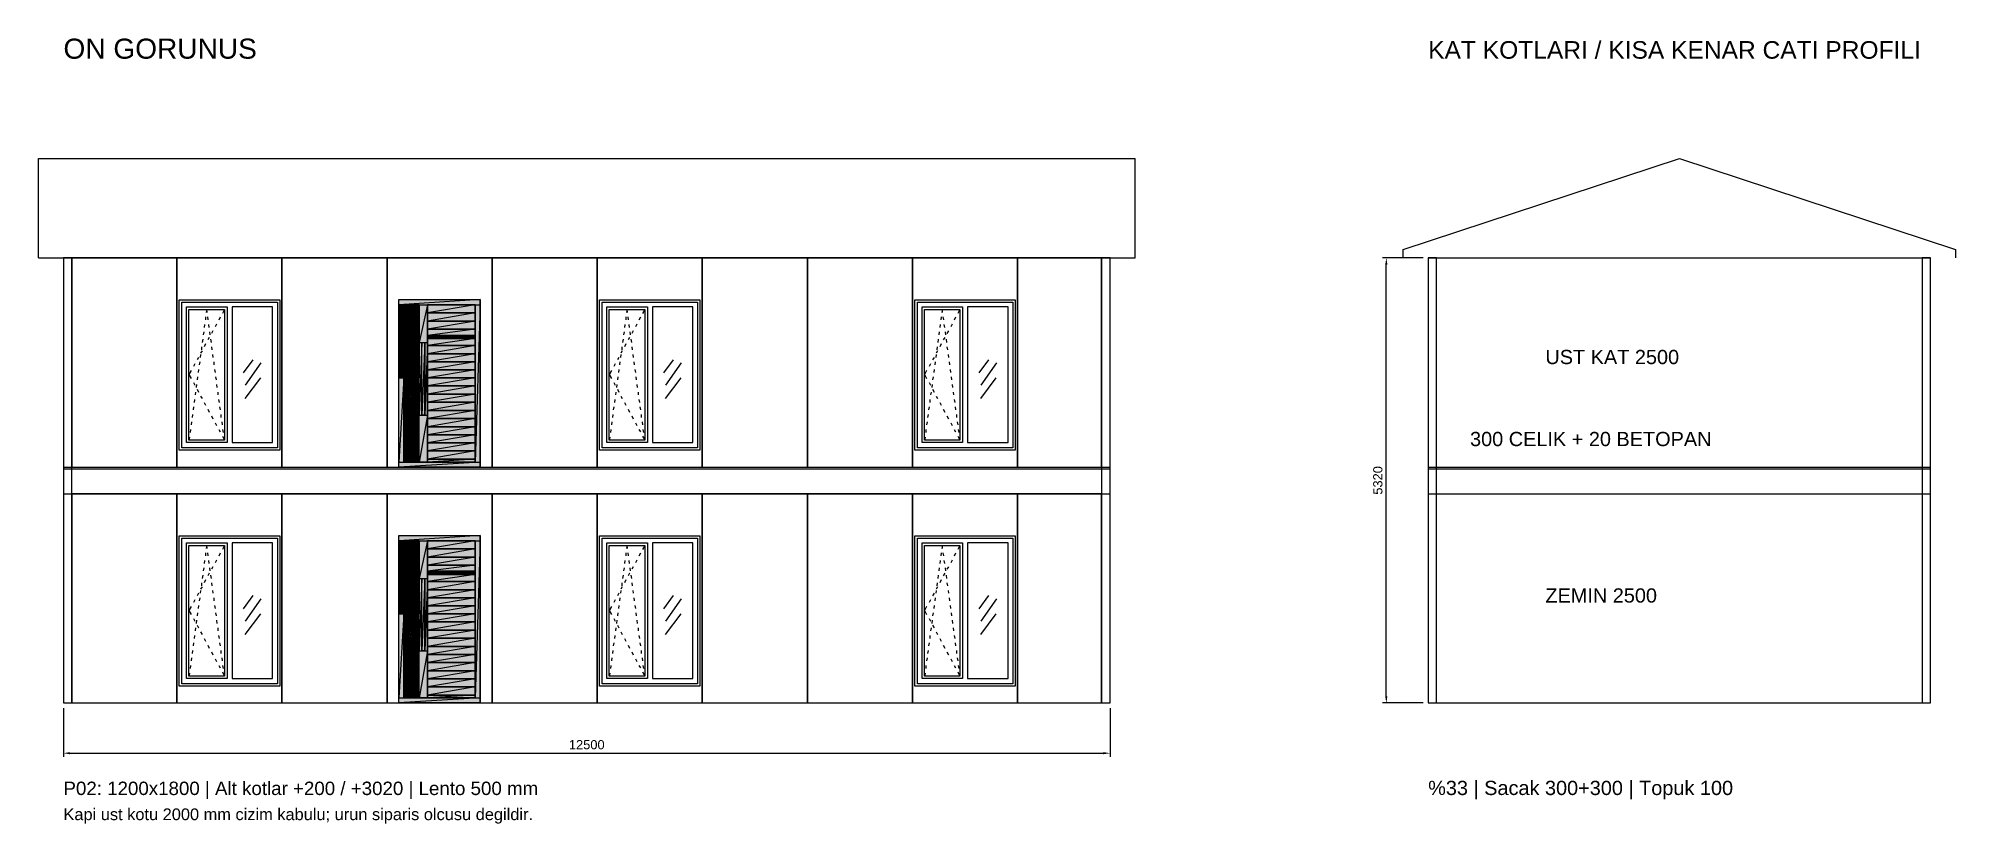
# Model space of a CAD drawing. Header units: millimetres. Extents: x -973 to 28250, y -35942 to 8545.
# Drawn here: x -300 to 22600, y -35942 to -26556 of the extents above; entities that cross this region are included whole.
import ezdxf

# ---------------------------------------------------------------- set-up
doc = ezdxf.new("R2010")
doc.units = ezdxf.units.MM
for name, color, linetype in [('R02_CATI', 1, 'Continuous'), ('R02_DUVAR', 7, 'Continuous'), ('R02_KOLON', 3, 'Continuous'), ('R02_KOT', 4, 'Continuous'), ('R02_OLCU', 4, 'Continuous'), ('R02_PENCERE', 4, 'Continuous'), ('R02_YAZI', 7, 'Continuous')]:
    doc.layers.add(name, color=color, linetype=linetype)
doc.styles.get("Standard").update_dxf_attribs({"font": 'Arial.ttf'})
doc.dimstyles.new('ISO-25', dxfattribs={"dimtxt": 12, "dimasz": 3, "dimexe": 1.25, "dimexo": 0.625, "dimgap": 4, "dimtad": 1, "dimtxsty": 'Standard', "dimcen": 2.5, "dimadec": 0, "dimazin": 0, "dimtfac": 1, "dimtmove": 0, "dimatfit": 3, "dimfxl": 1, "dimarcsym": 0})

msp = doc.modelspace()

# ---------------------------------------------------------------- texts
at = {"layer": 'R02_YAZI'}
for s, height, p in [('ON GORUNUS', 240, (0, -26800)), ('KAT KOTLARI / KISA KENAR CATI PROFILI', 210, (16300, -26800)), ('UST KAT 2500', 170, (17700, -30450)), ('300 CELIK + 20 BETOPAN', 170, (16800, -31430)), ('ZEMIN 2500', 170, (17700, -33300)), ('P02: 1200x1800 | Alt kotlar +200 / +3020 | Lento 500 mm', 160, (0, -35600)), ('%33 | Sacak 300+300 | Topuk 100', 170, (16300, -35600)), ('Kapi ust kotu 2000 mm cizim kabulu; urun siparis olcusu degildir.', 140, (0, -35900))]:
    msp.add_text(s, height=height, dxfattribs=at).set_placement(p)

# ---------------------------------------------------------------- blocks, each defined once
blk = doc.blocks.new('kaynak-on-pencere')
at = {"color": 1, "linetype": 'Continuous', "lineweight": 25, "ltscale": 0.5}
for p, q in [((34.7, 108.5), (33.1, 105.4)), ((18.8, 91.2), (18.5, 89)), ((19.5, 97), (19.2, 94.6)), ((20.3, 102.7), (20.1, 100.5)), ((22.3, 100.5), (21.9, 102.7)), ((23, 94.6), (22.7, 97)), ((23.8, 89), (23.6, 91.2)), ((25.8, 92.1), (24.7, 90.1)), ((28.7, 97.2), (27.6, 95.2)), ((31.4, 102.5), (30.3, 100.3)), ((16.4, 73.8), (16.1, 71.6)), ((17.5, 76.7), (16.4, 74.7)), ((17.2, 79.7), (17, 77.3)), ((18.1, 85.5), (17.7, 83.1)), ((20.3, 81.9), (19.2, 79.8)), ((23, 87), (21.9, 85)), ((24.7, 83.1), (24.3, 85.5)), ((25.4, 77.3), (25, 79.7)), ((26.1, 71.6), (25.8, 73.8)), ((12.1, 66.5), (11, 64.5)), ((14.8, 71.6), (13.7, 69.6)), ((14.8, 62.3), (14.6, 59.9)), ((15.7, 68.1), (15.3, 65.8)), ((26.9, 65.8), (26.7, 68.1)), ((27.8, 59.9), (27.4, 62.3)), ((11, 52.1), (12.1, 50.1)), ((12.6, 44.9), (12.2, 42.6)), ((13.3, 50.8), (13, 48.4)), ((14.1, 56.5), (13.7, 54.3)), ((13.7, 47), (14.8, 44.9)), ((28.5, 54.3), (28.1, 56.5)), ((29.2, 48.4), (28.9, 50.8)), ((30, 42.6), (29.8, 44.9)), ((11, 33.4), (10.6, 31.1)), ((11.7, 39.1), (11.5, 36.9)), ((16.4, 41.8), (17.5, 39.8)), ((19.2, 36.7), (20.3, 34.7)), ((21.9, 31.6), (23, 29.4)), ((30.9, 36.9), (30.5, 39.1)), ((31.6, 31.1), (31.2, 33.4)), ((8.6, 16.1), (8.4, 13.7)), ((9.5, 21.9), (9.1, 19.5)), ((10.2, 27.6), (9.9, 25.2)), ((24.7, 26.5), (25.8, 24.3)), ((27.6, 21.2), (28.7, 19.2)), ((30.3, 16.1), (31.4, 14.1)), ((32.3, 25.2), (32.2, 27.6)), ((33.3, 19.5), (32.9, 21.9)), ((34, 13.7), (33.6, 16.1)), ((7.9, 10.2), (7.5, 7.9))]:
    blk.add_line(p, q, dxfattribs=at)
at = {"color": 7, "linetype": 'Continuous', "lineweight": 25, "ltscale": 0.5}
for p, q in [((56.6, 69.8), (49.1, 59.7)), ((62.7, 67.4), (50.6, 50.2)), ((62.3, 55.9), (50.4, 39.8))]:
    blk.add_line(p, q, dxfattribs=at)
at = {"color": 7, "linetype": 'Continuous', "lineweight": 25}
for points in [[(0, 116), (77.1, 116), (77.1, 0), (0, 0)], [(2, 114.2), (75.3, 114.2), (75.3, 2), (2, 2)], [(5.7, 110.5), (36.7, 110.5), (36.7, 6), (5.7, 6)], [(7.5, 108.5), (34.7, 108.5), (34.7, 7.9), (7.5, 7.9)], [(71.6, 110.5), (40.6, 110.5), (40.6, 6), (71.6, 6)]]:
    blk.add_lwpolyline(points, close=True, dxfattribs=at)
at = {"color": 1, "linetype": 'Continuous', "lineweight": 25}
for points in [[(21.4, 106.2), (21.2, 108.5), (20.8, 106.2)], [(9.1, 61.4), (7.5, 58.3), (9.1, 55.2)], [(33.1, 11), (34.7, 7.9), (34.3, 10.2)]]:
    blk.add_lwpolyline(points, dxfattribs=at)
blk = doc.blocks.new('kaynak-on-kapi')
at = {"true_color": 0x636466}
h = blk.add_hatch(color=251, dxfattribs=at)
h.paths.add_polyline_path([(0, 133.6), (68.7, 133.6), (0, 129.4)])
h.paths.add_polyline_path([(68.7, 133.6), (0, 129.4), (68.7, 129.4)])
h = blk.add_hatch(color=251, dxfattribs=at)
h.paths.add_polyline_path([(0, 129.4), (4.2, 129.4), (0, 123)])
h.paths.add_polyline_path([(4.2, 129.4), (0, 123), (4.2, 123)])
h = blk.add_hatch(color=251, dxfattribs=at)
h.paths.add_polyline_path([(0, 123), (4.2, 123), (0, 116.4)])
h.paths.add_polyline_path([(4.2, 123), (0, 116.4), (4.2, 116.4)])
at = {"true_color": 0x502a10}
h = blk.add_hatch(color=38, dxfattribs=at)
h.paths.add_polyline_path([(4.2, 129.4), (17, 129.4), (4.2, 123)])
h.paths.add_polyline_path([(17, 129.4), (4.2, 123), (17, 123)])
h = blk.add_hatch(color=38, dxfattribs=at)
h.paths.add_polyline_path([(4.2, 123), (17, 123), (4.2, 116.4)])
h.paths.add_polyline_path([(17, 123), (4.2, 116.4), (17, 116.4)])
at = {"true_color": 0x636466}
h = blk.add_hatch(color=251, dxfattribs=at)
h.paths.add_polyline_path([(17, 129.4), (24.1, 129.4), (17, 99.4)])
h.paths.add_polyline_path([(24.1, 129.4), (17, 99.4), (24.1, 99.4)])
at = {"true_color": 0x502a10}
h = blk.add_hatch(color=38, dxfattribs=at)
h.paths.add_polyline_path([(24.1, 129.4), (64.5, 129.4), (24.1, 123)])
h.paths.add_polyline_path([(64.5, 129.4), (24.1, 123), (64.5, 123)])
h = blk.add_hatch(color=38, dxfattribs=at)
h.paths.add_polyline_path([(24.1, 123), (64.5, 123), (24.1, 116.4)])
h.paths.add_polyline_path([(64.5, 123), (24.1, 116.4), (64.5, 116.4)])
at = {"true_color": 0x636466}
h = blk.add_hatch(color=251, dxfattribs=at)
h.paths.add_polyline_path([(64.5, 129.4), (68.7, 129.4), (64.5, 4)])
h.paths.add_polyline_path([(68.7, 129.4), (64.5, 4), (68.7, 4)])
h = blk.add_hatch(color=251, dxfattribs=at)
h.paths.add_polyline_path([(0, 116.4), (4.2, 116.4), (0, 110)])
h.paths.add_polyline_path([(4.2, 116.4), (0, 110), (4.2, 110)])
h = blk.add_hatch(color=251, dxfattribs=at)
h.paths.add_polyline_path([(0, 110), (4.2, 110), (0, 103.4)])
h.paths.add_polyline_path([(4.2, 110), (0, 103.4), (4.2, 103.4)])
at = {"true_color": 0x502a10}
h = blk.add_hatch(color=38, dxfattribs=at)
h.paths.add_polyline_path([(4.2, 116.4), (17, 116.4), (4.2, 110)])
h.paths.add_polyline_path([(17, 116.4), (4.2, 110), (17, 110)])
h = blk.add_hatch(color=38, dxfattribs=at)
h.paths.add_polyline_path([(4.2, 110), (17, 110), (4.2, 103.4)])
h.paths.add_polyline_path([(17, 110), (4.2, 103.4), (17, 103.4)])
h = blk.add_hatch(color=38, dxfattribs=at)
h.paths.add_polyline_path([(24.1, 116.4), (64.5, 116.4), (24.1, 110)])
h.paths.add_polyline_path([(64.5, 116.4), (24.1, 110), (64.5, 110)])
h = blk.add_hatch(color=38, dxfattribs=at)
h.paths.add_polyline_path([(24.1, 110), (64.5, 110), (24.1, 105.1)])
h.paths.add_polyline_path([(64.5, 110), (24.1, 105.1), (64.5, 105.1)])
at = {"true_color": 0x636466}
h = blk.add_hatch(color=251, dxfattribs=at)
h.paths.add_polyline_path([(0, 103.4), (4.2, 103.4), (0, 97)])
h.paths.add_polyline_path([(4.2, 103.4), (0, 97), (4.2, 97)])
h = blk.add_hatch(color=251, dxfattribs=at)
h.paths.add_polyline_path([(0, 97), (4.2, 97), (0, 90.4)])
h.paths.add_polyline_path([(4.2, 97), (0, 90.4), (4.2, 90.4)])
at = {"true_color": 0x502a10}
h = blk.add_hatch(color=38, dxfattribs=at)
h.paths.add_polyline_path([(4.2, 103.4), (17, 103.4), (4.2, 97)])
h.paths.add_polyline_path([(17, 103.4), (4.2, 97), (17, 97)])
h = blk.add_hatch(color=38, dxfattribs=at)
h.paths.add_polyline_path([(4.2, 97), (17, 97), (4.2, 96.5)])
h.paths.add_polyline_path([(17, 97), (4.2, 96.5), (17, 96.5)])
h = blk.add_hatch(color=38, dxfattribs=at)
h.paths.add_polyline_path([(4.2, 96.5), (6.9, 96.5), (4.2, 91.5)])
h.paths.add_polyline_path([(6.9, 96.5), (4.2, 91.5), (6.9, 91.5)])
at = {"true_color": 0x636466}
h = blk.add_hatch(color=251, dxfattribs=at)
h.paths.add_polyline_path([(6.9, 96.5), (11.5, 96.5), (6.9, 95.2)])
h.paths.add_polyline_path([(11.5, 96.5), (6.9, 95.2), (11.5, 95.2)])
h = blk.add_hatch(color=251, dxfattribs=at)
h.paths.add_polyline_path([(6.9, 95.2), (8.6, 95.2), (6.9, 95)])
h.paths.add_polyline_path([(8.6, 95.2), (6.9, 95), (8.4, 95)])
h = blk.add_hatch(color=251, dxfattribs=at)
h.paths.add_polyline_path([(6.9, 95.2), (9, 95.2)])
h.paths.add_polyline_path([(9, 95.2), (6.9, 95.2), (8.6, 95.2)])
h = blk.add_hatch(color=251, dxfattribs=at)
h.paths.add_polyline_path([(6.9, 95.2), (9.1, 95.2)])
h.paths.add_polyline_path([(9.1, 95.2), (6.9, 95.2), (9, 95.2)])
h = blk.add_hatch(color=251, dxfattribs=at)
h.paths.add_polyline_path([(6.9, 95), (8.4, 95), (6.9, 94.8)])
h.paths.add_polyline_path([(8.4, 95), (6.9, 94.8), (8.2, 94.8)])
h = blk.add_hatch(color=251, dxfattribs=at)
h.paths.add_polyline_path([(6.9, 94.8), (8.2, 94.8), (6.9, 94.6)])
h.paths.add_polyline_path([(8.2, 94.8), (6.9, 94.6), (8.2, 94.6)])
h = blk.add_hatch(color=251, dxfattribs=at)
h.paths.add_polyline_path([(6.9, 94.6), (8.2, 94.6), (6.9, 94.5)])
h.paths.add_polyline_path([(8.2, 94.6), (6.9, 94.5), (8, 94.5)])
h = blk.add_hatch(color=251, dxfattribs=at)
h.paths.add_polyline_path([(6.9, 94.5), (8, 94.5), (6.9, 94.1)])
h.paths.add_polyline_path([(8, 94.5), (6.9, 94.1), (8, 94.1)])
h = blk.add_hatch(color=251, dxfattribs=at)
h.paths.add_polyline_path([(6.9, 94.1), (8, 94.1), (6.9, 93.9)])
h.paths.add_polyline_path([(8, 94.1), (6.9, 93.9), (8, 93.9)])
h = blk.add_hatch(color=251, dxfattribs=at)
h.paths.add_polyline_path([(6.9, 93.9), (8, 93.9), (6.9, 93.7)])
h.paths.add_polyline_path([(8, 93.9), (6.9, 93.7), (8, 93.7)])
h = blk.add_hatch(color=251, dxfattribs=at)
h.paths.add_polyline_path([(6.9, 93.7), (8, 93.7), (6.9, 93.5)])
h.paths.add_polyline_path([(8, 93.7), (6.9, 93.5), (8, 93.5)])
h = blk.add_hatch(color=251, dxfattribs=at)
h.paths.add_polyline_path([(6.9, 93.5), (8, 93.5), (6.9, 93.2)])
h.paths.add_polyline_path([(8, 93.5), (6.9, 93.2), (8.2, 93.2)])
h = blk.add_hatch(color=251, dxfattribs=at)
h.paths.add_polyline_path([(6.9, 93.2), (8.2, 93.2), (6.9, 93)])
h.paths.add_polyline_path([(8.2, 93.2), (6.9, 93), (8.2, 93)])
h = blk.add_hatch(color=251, dxfattribs=at)
h.paths.add_polyline_path([(6.9, 93), (8.2, 93), (6.9, 92.8)])
h.paths.add_polyline_path([(8.2, 93), (6.9, 92.8), (8.4, 92.8)])
h = blk.add_hatch(color=251, dxfattribs=at)
h.paths.add_polyline_path([(6.9, 92.8), (8.6, 92.8), (6.9, 92.6)])
h.paths.add_polyline_path([(8.6, 92.8), (6.9, 92.6), (9, 92.6)])
h = blk.add_hatch(color=251, dxfattribs=at)
h.paths.add_polyline_path([(6.9, 92.8), (8.4, 92.8)])
h.paths.add_polyline_path([(8.4, 92.8), (6.9, 92.8), (8.6, 92.8)])
h = blk.add_hatch(color=251, dxfattribs=at)
h.paths.add_polyline_path([(6.9, 92.6), (11.5, 92.6), (6.9, 91.5)])
h.paths.add_polyline_path([(11.5, 92.6), (6.9, 91.5), (11.5, 91.5)])
h = blk.add_hatch(color=251, dxfattribs=at)
h.paths.add_polyline_path([(6.9, 92.6), (9, 92.6)])
h.paths.add_polyline_path([(9, 92.6), (6.9, 92.6), (9.1, 92.6)])
h = blk.add_hatch(color=251, dxfattribs=at)
h.paths.add_polyline_path([(9.7, 95.2), (11.5, 95.2)])
h.paths.add_polyline_path([(9.7, 95.2), (11.5, 95.2), (9.3, 95.2)])
h = blk.add_hatch(color=251, dxfattribs=at)
h.paths.add_polyline_path([(9.3, 92.6), (11.5, 92.6)])
h.paths.add_polyline_path([(9.3, 92.6), (11.5, 92.6), (9.7, 92.6)])
h = blk.add_hatch(color=251, dxfattribs=at)
h.paths.add_polyline_path([(9.9, 95.2), (11.5, 95.2)])
h.paths.add_polyline_path([(9.9, 95.2), (11.5, 95.2), (9.7, 95.2)])
h = blk.add_hatch(color=251, dxfattribs=at)
h.paths.add_polyline_path([(9.9, 92.8), (11.5, 92.8), (9.7, 92.6)])
h.paths.add_polyline_path([(11.5, 92.8), (9.7, 92.6), (11.5, 92.6)])
h = blk.add_hatch(color=251, dxfattribs=at)
h.paths.add_polyline_path([(9.9, 95.2), (11.5, 95.2), (10, 95)])
h.paths.add_polyline_path([(11.5, 95.2), (10, 95), (11.5, 95)])
h = blk.add_hatch(color=251, dxfattribs=at)
h.paths.add_polyline_path([(9.9, 92.8), (11.5, 92.8)])
h.paths.add_polyline_path([(9.9, 92.8), (11.5, 92.8), (10, 92.8)])
h = blk.add_hatch(color=251, dxfattribs=at)
h.paths.add_polyline_path([(10, 95), (11.5, 95), (10.2, 94.8)])
h.paths.add_polyline_path([(11.5, 95), (10.2, 94.8), (11.5, 94.8)])
h = blk.add_hatch(color=251, dxfattribs=at)
h.paths.add_polyline_path([(10.2, 93), (11.5, 93), (10, 92.8)])
h.paths.add_polyline_path([(11.5, 93), (10, 92.8), (11.5, 92.8)])
h = blk.add_hatch(color=251, dxfattribs=at)
h.paths.add_polyline_path([(10.2, 94.8), (11.5, 94.8), (10.4, 94.6)])
h.paths.add_polyline_path([(11.5, 94.8), (10.4, 94.6), (11.5, 94.6)])
h = blk.add_hatch(color=251, dxfattribs=at)
h.paths.add_polyline_path([(10.4, 93.2), (11.5, 93.2), (10.2, 93)])
h.paths.add_polyline_path([(11.5, 93.2), (10.2, 93), (11.5, 93)])
h = blk.add_hatch(color=251, dxfattribs=at)
h.paths.add_polyline_path([(10.4, 94.6), (11.5, 94.6), (10.4, 94.5)])
h.paths.add_polyline_path([(11.5, 94.6), (10.4, 94.5), (11.5, 94.5)])
h = blk.add_hatch(color=251, dxfattribs=at)
h.paths.add_polyline_path([(10.4, 94.5), (11.5, 94.5), (10.6, 94.1)])
h.paths.add_polyline_path([(11.5, 94.5), (10.6, 94.1), (11.5, 94.1)])
h = blk.add_hatch(color=251, dxfattribs=at)
h.paths.add_polyline_path([(10.6, 93.7), (11.5, 93.7), (10.4, 93.5)])
h.paths.add_polyline_path([(11.5, 93.7), (10.4, 93.5), (11.5, 93.5)])
h = blk.add_hatch(color=251, dxfattribs=at)
h.paths.add_polyline_path([(10.4, 93.5), (11.5, 93.5), (10.4, 93.2)])
h.paths.add_polyline_path([(11.5, 93.5), (10.4, 93.2), (11.5, 93.2)])
h = blk.add_hatch(color=251, dxfattribs=at)
h.paths.add_polyline_path([(10.6, 94.1), (11.5, 94.1), (10.6, 93.9)])
h.paths.add_polyline_path([(11.5, 94.1), (10.6, 93.9), (11.5, 93.9)])
h = blk.add_hatch(color=251, dxfattribs=at)
h.paths.add_polyline_path([(10.6, 93.9), (11.5, 93.9), (10.6, 93.7)])
h.paths.add_polyline_path([(11.5, 93.9), (10.6, 93.7), (11.5, 93.7)])
at = {"true_color": 0x502a10}
h = blk.add_hatch(color=38, dxfattribs=at)
h.paths.add_polyline_path([(11.5, 96.5), (17, 96.5), (11.5, 91.5)])
h.paths.add_polyline_path([(17, 96.5), (11.5, 91.5), (17, 91.5)])
at = {"true_color": 0x636466}
h = blk.add_hatch(color=251, dxfattribs=at)
h.paths.add_polyline_path([(17, 99.4), (19.4, 99.4), (17, 41.5)])
h.paths.add_polyline_path([(19.4, 99.4), (17, 41.5), (19.4, 41.5)])
at = {"true_color": 0x502a10}
h = blk.add_hatch(color=38, dxfattribs=at)
h.paths.add_polyline_path([(19.4, 99.4), (21.9, 99.4), (19.4, 41.5)])
h.paths.add_polyline_path([(21.9, 99.4), (19.4, 41.5), (21.9, 41.5)])
at = {"true_color": 0x636466}
h = blk.add_hatch(color=251, dxfattribs=at)
h.paths.add_polyline_path([(21.9, 99.4), (24.1, 99.4), (21.9, 41.5)])
h.paths.add_polyline_path([(24.1, 99.4), (21.9, 41.5), (24.1, 41.5)])
at = {"true_color": 0x502a10}
h = blk.add_hatch(color=38, dxfattribs=at)
h.paths.add_polyline_path([(24.1, 105.1), (34, 105.1), (24.1, 104.9)])
h.paths.add_polyline_path([(34, 105.1), (24.1, 104.9), (33.8, 104.9)])
h = blk.add_hatch(color=38, dxfattribs=at)
h.paths.add_polyline_path([(24.1, 105.1), (34.3, 105.1)])
h.paths.add_polyline_path([(34.3, 105.1), (24.1, 105.1), (34, 105.1)])
h = blk.add_hatch(color=38, dxfattribs=at)
h.paths.add_polyline_path([(24.1, 104.9), (33.8, 104.9), (24.1, 104.7)])
h.paths.add_polyline_path([(33.8, 104.9), (24.1, 104.7), (33.6, 104.7)])
h = blk.add_hatch(color=38, dxfattribs=at)
h.paths.add_polyline_path([(24.1, 104.7), (33.4, 104.7), (24.1, 104.5)])
h.paths.add_polyline_path([(33.4, 104.7), (24.1, 104.5), (33.3, 104.5)])
h = blk.add_hatch(color=38, dxfattribs=at)
h.paths.add_polyline_path([(24.1, 104.7), (33.6, 104.7)])
h.paths.add_polyline_path([(33.6, 104.7), (24.1, 104.7), (33.4, 104.7)])
h = blk.add_hatch(color=38, dxfattribs=at)
h.paths.add_polyline_path([(24.1, 104.5), (33.3, 104.5), (24.1, 104.1)])
h.paths.add_polyline_path([(33.3, 104.5), (24.1, 104.1), (33.3, 104.1)])
h = blk.add_hatch(color=38, dxfattribs=at)
h.paths.add_polyline_path([(24.1, 104.1), (33.3, 104.1), (24.1, 104)])
h.paths.add_polyline_path([(33.3, 104.1), (24.1, 104), (33.1, 104)])
h = blk.add_hatch(color=38, dxfattribs=at)
h.paths.add_polyline_path([(24.1, 104), (33.1, 104), (24.1, 103.8)])
h.paths.add_polyline_path([(33.1, 104), (24.1, 103.8), (33.1, 103.8)])
h = blk.add_hatch(color=38, dxfattribs=at)
h.paths.add_polyline_path([(24.1, 103.8), (33.1, 103.8), (24.1, 103.6)])
h.paths.add_polyline_path([(33.1, 103.8), (24.1, 103.6), (33.1, 103.6)])
h = blk.add_hatch(color=38, dxfattribs=at)
h.paths.add_polyline_path([(24.1, 103.6), (33.1, 103.6), (24.1, 103.4)])
h.paths.add_polyline_path([(33.1, 103.6), (24.1, 103.4), (33.1, 103.4)])
h = blk.add_hatch(color=38, dxfattribs=at)
h.paths.add_polyline_path([(24.1, 103.4), (33.1, 103.4), (24.1, 103.2)])
h.paths.add_polyline_path([(33.1, 103.4), (24.1, 103.2), (33.3, 103.2)])
h = blk.add_hatch(color=38, dxfattribs=at)
h.paths.add_polyline_path([(24.1, 103.2), (33.3, 103.2), (24.1, 103)])
h.paths.add_polyline_path([(33.3, 103.2), (24.1, 103), (33.3, 103)])
h = blk.add_hatch(color=38, dxfattribs=at)
h.paths.add_polyline_path([(24.1, 103), (33.3, 103), (24.1, 102.9)])
h.paths.add_polyline_path([(33.3, 103), (24.1, 102.9), (33.4, 102.9)])
h = blk.add_hatch(color=38, dxfattribs=at)
h.paths.add_polyline_path([(24.1, 102.9), (33.4, 102.9), (24.1, 102.7)])
h.paths.add_polyline_path([(33.4, 102.9), (24.1, 102.7), (33.6, 102.7)])
h = blk.add_hatch(color=38, dxfattribs=at)
h.paths.add_polyline_path([(24.1, 102.7), (33.6, 102.7), (24.1, 102.5)])
h.paths.add_polyline_path([(33.6, 102.7), (24.1, 102.5), (33.8, 102.5)])
h = blk.add_hatch(color=38, dxfattribs=at)
h.paths.add_polyline_path([(24.1, 102.5), (64.5, 102.5), (24.1, 97)])
h.paths.add_polyline_path([(64.5, 102.5), (24.1, 97), (64.5, 97)])
h = blk.add_hatch(color=38, dxfattribs=at)
h.paths.add_polyline_path([(24.1, 102.5), (34.2, 102.5)])
h.paths.add_polyline_path([(34.2, 102.5), (24.1, 102.5), (34.3, 102.5)])
h = blk.add_hatch(color=38, dxfattribs=at)
h.paths.add_polyline_path([(24.1, 102.5), (33.8, 102.5)])
h.paths.add_polyline_path([(33.8, 102.5), (24.1, 102.5), (34.2, 102.5)])
h = blk.add_hatch(color=38, dxfattribs=at)
h.paths.add_polyline_path([(24.1, 97), (64.5, 97), (24.1, 90.4)])
h.paths.add_polyline_path([(64.5, 97), (24.1, 90.4), (64.5, 90.4)])
h = blk.add_hatch(color=38, dxfattribs=at)
h.paths.add_polyline_path([(34.3, 102.5), (64.5, 102.5)])
h.paths.add_polyline_path([(34.3, 102.5), (64.5, 102.5), (34.7, 102.5)])
h = blk.add_hatch(color=38, dxfattribs=at)
h.paths.add_polyline_path([(34.7, 105.1), (64.5, 105.1)])
h.paths.add_polyline_path([(34.7, 105.1), (64.5, 105.1), (34.5, 105.1)])
h = blk.add_hatch(color=38, dxfattribs=at)
h.paths.add_polyline_path([(34.7, 105.1), (64.5, 105.1), (34.9, 104.9)])
h.paths.add_polyline_path([(64.5, 105.1), (34.9, 104.9), (64.5, 104.9)])
h = blk.add_hatch(color=38, dxfattribs=at)
h.paths.add_polyline_path([(34.7, 102.5), (64.5, 102.5)])
h.paths.add_polyline_path([(34.7, 102.5), (64.5, 102.5), (34.9, 102.5)])
h = blk.add_hatch(color=38, dxfattribs=at)
h.paths.add_polyline_path([(34.9, 104.9), (64.5, 104.9), (35.1, 104.7)])
h.paths.add_polyline_path([(64.5, 104.9), (35.1, 104.7), (64.5, 104.7)])
h = blk.add_hatch(color=38, dxfattribs=at)
h.paths.add_polyline_path([(35.1, 102.7), (64.5, 102.7), (34.9, 102.5)])
h.paths.add_polyline_path([(64.5, 102.7), (34.9, 102.5), (64.5, 102.5)])
h = blk.add_hatch(color=38, dxfattribs=at)
h.paths.add_polyline_path([(35.3, 104.7), (64.5, 104.7)])
h.paths.add_polyline_path([(35.3, 104.7), (64.5, 104.7), (35.1, 104.7)])
h = blk.add_hatch(color=38, dxfattribs=at)
h.paths.add_polyline_path([(35.3, 102.9), (64.5, 102.9), (35.1, 102.7)])
h.paths.add_polyline_path([(64.5, 102.9), (35.1, 102.7), (64.5, 102.7)])
h = blk.add_hatch(color=38, dxfattribs=at)
h.paths.add_polyline_path([(35.3, 104.7), (64.5, 104.7), (35.4, 104.5)])
h.paths.add_polyline_path([(64.5, 104.7), (35.4, 104.5), (64.5, 104.5)])
h = blk.add_hatch(color=38, dxfattribs=at)
h.paths.add_polyline_path([(35.4, 103), (64.5, 103), (35.3, 102.9)])
h.paths.add_polyline_path([(64.5, 103), (35.3, 102.9), (64.5, 102.9)])
h = blk.add_hatch(color=38, dxfattribs=at)
h.paths.add_polyline_path([(35.4, 104.5), (64.5, 104.5), (35.6, 104.1)])
h.paths.add_polyline_path([(64.5, 104.5), (35.6, 104.1), (64.5, 104.1)])
h = blk.add_hatch(color=38, dxfattribs=at)
h.paths.add_polyline_path([(35.6, 103.2), (64.5, 103.2), (35.4, 103)])
h.paths.add_polyline_path([(64.5, 103.2), (35.4, 103), (64.5, 103)])
h = blk.add_hatch(color=38, dxfattribs=at)
h.paths.add_polyline_path([(35.6, 104.1), (64.5, 104.1), (35.6, 104)])
h.paths.add_polyline_path([(64.5, 104.1), (35.6, 104), (64.5, 104)])
h = blk.add_hatch(color=38, dxfattribs=at)
h.paths.add_polyline_path([(35.6, 104), (64.5, 104), (35.6, 103.8)])
h.paths.add_polyline_path([(64.5, 104), (35.6, 103.8), (64.5, 103.8)])
h = blk.add_hatch(color=38, dxfattribs=at)
h.paths.add_polyline_path([(35.6, 103.8), (64.5, 103.8), (35.6, 103.6)])
h.paths.add_polyline_path([(64.5, 103.8), (35.6, 103.6), (64.5, 103.6)])
h = blk.add_hatch(color=38, dxfattribs=at)
h.paths.add_polyline_path([(35.6, 103.6), (64.5, 103.6), (35.6, 103.4)])
h.paths.add_polyline_path([(64.5, 103.6), (35.6, 103.4), (64.5, 103.4)])
h = blk.add_hatch(color=38, dxfattribs=at)
h.paths.add_polyline_path([(35.6, 103.4), (64.5, 103.4), (35.6, 103.2)])
h.paths.add_polyline_path([(64.5, 103.4), (35.6, 103.2), (64.5, 103.2)])
at = {"true_color": 0x636466}
h = blk.add_hatch(color=251, dxfattribs=at)
h.paths.add_polyline_path([(0, 90.4), (4.2, 90.4), (0, 84)])
h.paths.add_polyline_path([(4.2, 90.4), (0, 84), (4.2, 84)])
h = blk.add_hatch(color=251, dxfattribs=at)
h.paths.add_polyline_path([(0, 84), (4.2, 84), (0, 77.6)])
h.paths.add_polyline_path([(4.2, 84), (0, 77.6), (4.2, 77.6)])
h = blk.add_hatch(color=251, dxfattribs=at)
h.paths.add_polyline_path([(0, 77.6), (4.2, 77.6), (0, 71.1)])
h.paths.add_polyline_path([(4.2, 77.6), (0, 71.1), (4.2, 71.1)])
at = {"true_color": 0x502a10}
h = blk.add_hatch(color=38, dxfattribs=at)
h.paths.add_polyline_path([(4.2, 91.5), (17, 91.5), (4.2, 90.4)])
h.paths.add_polyline_path([(17, 91.5), (4.2, 90.4), (17, 90.4)])
h = blk.add_hatch(color=38, dxfattribs=at)
h.paths.add_polyline_path([(4.2, 90.4), (17, 90.4), (4.2, 84)])
h.paths.add_polyline_path([(17, 90.4), (4.2, 84), (17, 84)])
h = blk.add_hatch(color=38, dxfattribs=at)
h.paths.add_polyline_path([(4.2, 84), (17, 84), (4.2, 77.6)])
h.paths.add_polyline_path([(17, 84), (4.2, 77.6), (17, 77.6)])
h = blk.add_hatch(color=38, dxfattribs=at)
h.paths.add_polyline_path([(4.2, 77.6), (17, 77.6), (4.2, 71.1)])
h.paths.add_polyline_path([(17, 77.6), (4.2, 71.1), (17, 71.1)])
h = blk.add_hatch(color=38, dxfattribs=at)
h.paths.add_polyline_path([(24.1, 90.4), (64.5, 90.4), (24.1, 84)])
h.paths.add_polyline_path([(64.5, 90.4), (24.1, 84), (64.5, 84)])
h = blk.add_hatch(color=38, dxfattribs=at)
h.paths.add_polyline_path([(24.1, 84), (64.5, 84), (24.1, 77.6)])
h.paths.add_polyline_path([(64.5, 84), (24.1, 77.6), (64.5, 77.6)])
h = blk.add_hatch(color=38, dxfattribs=at)
h.paths.add_polyline_path([(24.1, 77.6), (64.5, 77.6), (24.1, 71.1)])
h.paths.add_polyline_path([(64.5, 77.6), (24.1, 71.1), (64.5, 71.1)])
at = {"true_color": 0x636466}
h = blk.add_hatch(color=251, dxfattribs=at)
h.paths.add_polyline_path([(0, 71.1), (4.2, 71.1), (0, 4)])
h.paths.add_polyline_path([(4.2, 71.1), (0, 4), (4.2, 4)])
at = {"true_color": 0x502a10}
h = blk.add_hatch(color=38, dxfattribs=at)
h.paths.add_polyline_path([(4.2, 71.1), (17, 71.1), (4.2, 64.7)])
h.paths.add_polyline_path([(17, 71.1), (4.2, 64.7), (17, 64.7)])
h = blk.add_hatch(color=38, dxfattribs=at)
h.paths.add_polyline_path([(4.2, 64.7), (17, 64.7), (4.2, 58.1)])
h.paths.add_polyline_path([(17, 64.7), (4.2, 58.1), (17, 58.1)])
h = blk.add_hatch(color=38, dxfattribs=at)
h.paths.add_polyline_path([(24.1, 71.1), (64.5, 71.1), (24.1, 64.7)])
h.paths.add_polyline_path([(64.5, 71.1), (24.1, 64.7), (64.5, 64.7)])
h = blk.add_hatch(color=38, dxfattribs=at)
h.paths.add_polyline_path([(24.1, 64.7), (64.5, 64.7), (24.1, 58.1)])
h.paths.add_polyline_path([(64.5, 64.7), (24.1, 58.1), (64.5, 58.1)])
h = blk.add_hatch(color=38, dxfattribs=at)
h.paths.add_polyline_path([(4.2, 58.1), (17, 58.1), (4.2, 57.9)])
h.paths.add_polyline_path([(17, 58.1), (4.2, 57.9), (17, 57.9)])
h = blk.add_hatch(color=38, dxfattribs=at)
h.paths.add_polyline_path([(4.2, 57.9), (7.3, 57.9), (4.2, 51.9)])
h.paths.add_polyline_path([(7.3, 57.9), (4.2, 51.9), (7.3, 51.9)])
h = blk.add_hatch(color=38, dxfattribs=at)
h.paths.add_polyline_path([(4.2, 51.9), (17, 51.9), (4.2, 51.7)])
h.paths.add_polyline_path([(17, 51.9), (4.2, 51.7), (17, 51.7)])
h = blk.add_hatch(color=38, dxfattribs=at)
h.paths.add_polyline_path([(4.2, 51.7), (17, 51.7), (4.2, 45.1)])
h.paths.add_polyline_path([(17, 51.7), (4.2, 45.1), (17, 45.1)])
at = {"true_color": 0x636466}
h = blk.add_hatch(color=251, dxfattribs=at)
h.paths.add_polyline_path([(7.3, 57.9), (12.1, 57.9), (7.3, 57)])
h.paths.add_polyline_path([(12.1, 57.9), (7.3, 57), (12.1, 57)])
h = blk.add_hatch(color=251, dxfattribs=at)
h.paths.add_polyline_path([(7.3, 57), (8, 57), (7.3, 52.6)])
h.paths.add_polyline_path([(8, 57), (7.3, 52.6), (8, 52.6)])
h = blk.add_hatch(color=251, dxfattribs=at)
h.paths.add_polyline_path([(7.3, 52.6), (12.1, 52.6), (7.3, 51.9)])
h.paths.add_polyline_path([(12.1, 52.6), (7.3, 51.9), (12.1, 51.9)])
h = blk.add_hatch(color=251, dxfattribs=at)
h.paths.add_polyline_path([(11.3, 57), (12.1, 57), (11.3, 52.6)])
h.paths.add_polyline_path([(12.1, 57), (11.3, 52.6), (12.1, 52.6)])
at = {"true_color": 0x502a10}
h = blk.add_hatch(color=38, dxfattribs=at)
h.paths.add_polyline_path([(12.1, 57.9), (17, 57.9), (12.1, 51.9)])
h.paths.add_polyline_path([(17, 57.9), (12.1, 51.9), (17, 51.9)])
h = blk.add_hatch(color=38, dxfattribs=at)
h.paths.add_polyline_path([(24.1, 58.1), (64.5, 58.1), (24.1, 51.7)])
h.paths.add_polyline_path([(64.5, 58.1), (24.1, 51.7), (64.5, 51.7)])
h = blk.add_hatch(color=38, dxfattribs=at)
h.paths.add_polyline_path([(24.1, 51.7), (64.5, 51.7), (24.1, 45.1)])
h.paths.add_polyline_path([(64.5, 51.7), (24.1, 45.1), (64.5, 45.1)])
h = blk.add_hatch(color=38, dxfattribs=at)
h.paths.add_polyline_path([(4.2, 45.1), (17, 45.1), (4.2, 38.7)])
h.paths.add_polyline_path([(17, 45.1), (4.2, 38.7), (17, 38.7)])
h = blk.add_hatch(color=38, dxfattribs=at)
h.paths.add_polyline_path([(4.2, 38.7), (17, 38.7), (4.2, 32.2)])
h.paths.add_polyline_path([(17, 38.7), (4.2, 32.2), (17, 32.2)])
h = blk.add_hatch(color=38, dxfattribs=at)
h.paths.add_polyline_path([(4.2, 32.2), (17, 32.2), (4.2, 25.8)])
h.paths.add_polyline_path([(17, 32.2), (4.2, 25.8), (17, 25.8)])
at = {"true_color": 0x636466}
h = blk.add_hatch(color=251, dxfattribs=at)
h.paths.add_polyline_path([(17, 41.5), (24.1, 41.5), (17, 4)])
h.paths.add_polyline_path([(24.1, 41.5), (17, 4), (24.1, 4)])
at = {"true_color": 0x502a10}
h = blk.add_hatch(color=38, dxfattribs=at)
h.paths.add_polyline_path([(24.1, 45.1), (64.5, 45.1), (24.1, 38.7)])
h.paths.add_polyline_path([(64.5, 45.1), (24.1, 38.7), (64.5, 38.7)])
h = blk.add_hatch(color=38, dxfattribs=at)
h.paths.add_polyline_path([(24.1, 38.7), (64.5, 38.7), (24.1, 32.2)])
h.paths.add_polyline_path([(64.5, 38.7), (24.1, 32.2), (64.5, 32.2)])
h = blk.add_hatch(color=38, dxfattribs=at)
h.paths.add_polyline_path([(24.1, 32.2), (64.5, 32.2), (24.1, 25.8)])
h.paths.add_polyline_path([(64.5, 32.2), (24.1, 25.8), (64.5, 25.8)])
h = blk.add_hatch(color=38, dxfattribs=at)
h.paths.add_polyline_path([(4.2, 25.8), (17, 25.8), (4.2, 19.2)])
h.paths.add_polyline_path([(17, 25.8), (4.2, 19.2), (17, 19.2)])
h = blk.add_hatch(color=38, dxfattribs=at)
h.paths.add_polyline_path([(4.2, 19.2), (17, 19.2), (4.2, 12.8)])
h.paths.add_polyline_path([(17, 19.2), (4.2, 12.8), (17, 12.8)])
h = blk.add_hatch(color=38, dxfattribs=at)
h.paths.add_polyline_path([(24.1, 25.8), (64.5, 25.8), (24.1, 19.2)])
h.paths.add_polyline_path([(64.5, 25.8), (24.1, 19.2), (64.5, 19.2)])
h = blk.add_hatch(color=38, dxfattribs=at)
h.paths.add_polyline_path([(24.1, 19.2), (64.5, 19.2), (24.1, 12.8)])
h.paths.add_polyline_path([(64.5, 19.2), (24.1, 12.8), (64.5, 12.8)])
at = {"true_color": 0x636466}
h = blk.add_hatch(color=251, dxfattribs=at)
h.paths.add_polyline_path([(0, 4), (68.7, 4), (0, 0)])
h.paths.add_polyline_path([(68.7, 4), (0, 0), (68.7, 0)])
at = {"true_color": 0x502a10}
h = blk.add_hatch(color=38, dxfattribs=at)
h.paths.add_polyline_path([(4.2, 12.8), (17, 12.8), (4.2, 6.2)])
h.paths.add_polyline_path([(17, 12.8), (4.2, 6.2), (17, 6.2)])
h = blk.add_hatch(color=38, dxfattribs=at)
h.paths.add_polyline_path([(4.2, 6.2), (17, 6.2), (4.2, 4)])
h.paths.add_polyline_path([(17, 6.2), (4.2, 4), (17, 4)])
h = blk.add_hatch(color=38, dxfattribs=at)
h.paths.add_polyline_path([(24.1, 12.8), (64.5, 12.8), (24.1, 6.2)])
h.paths.add_polyline_path([(64.5, 12.8), (24.1, 6.2), (64.5, 6.2)])
h = blk.add_hatch(color=38, dxfattribs=at)
h.paths.add_polyline_path([(24.1, 6.2), (64.5, 6.2), (24.1, 4)])
h.paths.add_polyline_path([(64.5, 6.2), (24.1, 4), (64.5, 4)])
at = {"color": 7, "linetype": 'Continuous', "lineweight": 25, "ltscale": 0.5}
for p, q in [((17, 129.4), (4.2, 129.4)), ((17, 123), (4.2, 123)), ((64.5, 129.4), (24.1, 129.4)), ((64.5, 123), (24.1, 123)), ((17, 116.4), (4.2, 116.4)), ((17, 110), (4.2, 110)), ((64.5, 116.4), (24.1, 116.4)), ((64.5, 110), (24.1, 110)), ((17, 103.4), (4.2, 103.4)), ((17, 97), (4.2, 97)), ((9, 94.6), (8.8, 93.9)), ((9, 93.2), (8.8, 93.9)), ((9.5, 94.6), (9.5, 93.9)), ((9.5, 93.2), (9.5, 93.9)), ((33.1, 103.4), (24.1, 103.4)), ((64.5, 97), (24.1, 97)), ((64.5, 103.4), (35.6, 103.4)), ((17, 90.4), (4.2, 90.4)), ((17, 84), (4.2, 84)), ((17, 77.6), (4.2, 77.6)), ((64.5, 90.4), (24.1, 90.4)), ((64.5, 84), (24.1, 84)), ((64.5, 77.6), (24.1, 77.6)), ((17, 71.1), (4.2, 71.1)), ((17, 64.7), (4.2, 64.7)), ((64.5, 71.1), (24.1, 71.1)), ((64.5, 71.1), (24.1, 71.1)), ((64.5, 64.7), (24.1, 64.7)), ((17, 58.1), (4.2, 58.1)), ((17, 51.7), (4.2, 51.7)), ((9.3, 53.5), (9.3, 54.4)), ((9.7, 55.7), (9.7, 54.8)), ((10.2, 53.5), (10.2, 54.4)), ((64.5, 58.1), (24.1, 58.1)), ((64.5, 51.7), (24.1, 51.7)), ((17, 45.1), (4.2, 45.1)), ((17, 38.7), (4.2, 38.7)), ((17, 32.2), (4.2, 32.2)), ((64.5, 45.1), (24.1, 45.1)), ((64.5, 38.7), (24.1, 38.7)), ((64.5, 32.2), (24.1, 32.2)), ((17, 25.8), (4.2, 25.8)), ((17, 19.2), (4.2, 19.2)), ((64.5, 25.8), (24.1, 25.8)), ((64.5, 19.2), (24.1, 19.2)), ((68.7, 0), (0, 0)), ((17, 12.8), (4.2, 12.8)), ((17, 6.2), (4.2, 6.2)), ((64.5, 12.8), (24.1, 12.8)), ((64.5, 6.2), (24.1, 6.2))]:
    blk.add_line(p, q, dxfattribs=at)
at = {"color": 7, "linetype": 'Continuous', "lineweight": 25}
for points in [[(68.7, 0), (0, 0), (0, 133.6), (68.7, 133.6)], [(4.2, 129.4), (17, 129.4), (17, 123), (4.2, 123)], [(64.5, 4), (4.2, 4), (4.2, 129.4), (64.5, 129.4)], [(4.2, 123), (17, 123), (17, 116.4), (4.2, 116.4)], [(24.1, 4), (17, 4), (17, 129.4), (24.1, 129.4)], [(24.1, 129.4), (64.5, 129.4), (64.5, 123), (24.1, 123)], [(24.1, 123), (64.5, 123), (64.5, 116.4), (24.1, 116.4)], [(4.2, 116.4), (17, 116.4), (17, 110), (4.2, 110)], [(4.2, 110), (17, 110), (17, 103.4), (4.2, 103.4)], [(24.1, 116.4), (64.5, 116.4), (64.5, 110), (24.1, 110)], [(4.2, 103.4), (17, 103.4), (17, 97), (4.2, 97)], [(4.2, 97), (17, 97), (17, 90.4), (4.2, 90.4)], [(11.5, 96.5), (6.9, 96.5), (6.9, 91.5), (11.5, 91.5)], [(11.5, 96.5), (6.9, 96.5), (6.9, 91.5), (11.5, 91.5)], [(21.9, 41.5), (19.4, 41.5), (19.4, 99.4), (21.9, 99.4)], [(24.1, 97), (64.5, 97), (64.5, 90.4), (24.1, 90.4)], [(4.2, 90.4), (17, 90.4), (17, 84), (4.2, 84)], [(4.2, 84), (17, 84), (17, 77.6), (4.2, 77.6)], [(4.2, 77.6), (17, 77.6), (17, 71.1), (4.2, 71.1)], [(24.1, 90.4), (64.5, 90.4), (64.5, 84), (24.1, 84)], [(24.1, 84), (64.5, 84), (64.5, 77.6), (24.1, 77.6)], [(24.1, 77.6), (64.5, 77.6), (64.5, 71.1), (24.1, 71.1)], [(24.1, 71.1), (64.5, 71.1), (64.5, 64.7), (24.1, 64.7)], [(24.1, 64.7), (64.5, 64.7), (64.5, 58.1), (24.1, 58.1)], [(12.1, 57.9), (7.3, 57.9), (7.3, 51.9), (12.1, 51.9)], [(8, 57), (11.3, 57), (11.3, 52.6), (8, 52.6)], [(24.1, 58.1), (64.5, 58.1), (64.5, 51.7), (24.1, 51.7)], [(24.1, 51.7), (64.5, 51.7), (64.5, 45.1), (24.1, 45.1)], [(24.1, 45.1), (64.5, 45.1), (64.5, 38.7), (24.1, 38.7)], [(24.1, 38.7), (64.5, 38.7), (64.5, 32.2), (24.1, 32.2)], [(24.1, 32.2), (64.5, 32.2), (64.5, 25.8), (24.1, 25.8)], [(24.1, 25.8), (64.5, 25.8), (64.5, 19.2), (24.1, 19.2)], [(24.1, 19.2), (64.5, 19.2), (64.5, 12.8), (24.1, 12.8)], [(24.1, 12.8), (64.5, 12.8), (64.5, 6.2), (24.1, 6.2)], [(24.1, 6.2), (64.5, 6.2), (64.5, 4), (24.1, 4)]]:
    blk.add_lwpolyline(points, close=True, dxfattribs=at)
at = {"color": 251, "linetype": 'Continuous', "lineweight": -2, "true_color": 0x636466}
for points in [[(68.7, 133.6), (0, 129.4), (68.7, 129.4)], [(0, 133.6), (68.7, 133.6), (0, 129.4)], [(4.2, 129.4), (0, 123), (4.2, 123)], [(0, 129.4), (4.2, 129.4), (0, 123)], [(4.2, 123), (0, 116.4), (4.2, 116.4)], [(0, 123), (4.2, 123), (0, 116.4)], [(24.1, 129.4), (17, 99.4), (24.1, 99.4)], [(17, 129.4), (24.1, 129.4), (17, 99.4)], [(68.7, 129.4), (64.5, 4), (68.7, 4)], [(64.5, 129.4), (68.7, 129.4), (64.5, 4)], [(4.2, 116.4), (0, 110), (4.2, 110)], [(0, 116.4), (4.2, 116.4), (0, 110)], [(4.2, 110), (0, 103.4), (4.2, 103.4)], [(0, 110), (4.2, 110), (0, 103.4)], [(4.2, 103.4), (0, 97), (4.2, 97)], [(0, 103.4), (4.2, 103.4), (0, 97)], [(4.2, 97), (0, 90.4), (4.2, 90.4)], [(0, 97), (4.2, 97), (0, 90.4)], [(11.5, 96.5), (6.9, 95.2), (11.5, 95.2)], [(6.9, 96.5), (11.5, 96.5), (6.9, 95.2)], [(8.6, 95.2), (6.9, 95), (8.4, 95)], [(6.9, 95.2), (8.6, 95.2), (6.9, 95)], [(9, 95.2), (6.9, 95.2), (8.6, 95.2)], [(6.9, 95.2), (9, 95.2)], [(9.1, 95.2), (6.9, 95.2), (9, 95.2)], [(6.9, 95.2), (9.1, 95.2)], [(8.4, 95), (6.9, 94.8), (8.2, 94.8)], [(6.9, 95), (8.4, 95), (6.9, 94.8)], [(8.2, 94.8), (6.9, 94.6), (8.2, 94.6)], [(6.9, 94.8), (8.2, 94.8), (6.9, 94.6)], [(8.2, 94.6), (6.9, 94.5), (8, 94.5)], [(6.9, 94.6), (8.2, 94.6), (6.9, 94.5)], [(8, 94.5), (6.9, 94.1), (8, 94.1)], [(6.9, 94.5), (8, 94.5), (6.9, 94.1)], [(8, 94.1), (6.9, 93.9), (8, 93.9)], [(6.9, 94.1), (8, 94.1), (6.9, 93.9)], [(8, 93.9), (6.9, 93.7), (8, 93.7)], [(6.9, 93.9), (8, 93.9), (6.9, 93.7)], [(8, 93.7), (6.9, 93.5), (8, 93.5)], [(6.9, 93.7), (8, 93.7), (6.9, 93.5)], [(8, 93.5), (6.9, 93.2), (8.2, 93.2)], [(6.9, 93.5), (8, 93.5), (6.9, 93.2)], [(8.2, 93.2), (6.9, 93), (8.2, 93)], [(6.9, 93.2), (8.2, 93.2), (6.9, 93)], [(8.2, 93), (6.9, 92.8), (8.4, 92.8)], [(6.9, 93), (8.2, 93), (6.9, 92.8)], [(8.6, 92.8), (6.9, 92.6), (9, 92.6)], [(6.9, 92.8), (8.6, 92.8), (6.9, 92.6)], [(8.4, 92.8), (6.9, 92.8), (8.6, 92.8)], [(6.9, 92.8), (8.4, 92.8)], [(11.5, 92.6), (6.9, 91.5), (11.5, 91.5)], [(6.9, 92.6), (11.5, 92.6), (6.9, 91.5)], [(9, 92.6), (6.9, 92.6), (9.1, 92.6)], [(6.9, 92.6), (9, 92.6)], [(9.7, 95.2), (11.5, 95.2), (9.3, 95.2)], [(9.3, 92.6), (11.5, 92.6), (9.7, 92.6)], [(9.3, 92.6), (9.3, 92.6), (11.5, 92.6)], [(9.9, 95.2), (11.5, 95.2), (9.7, 95.2)], [(9.7, 95.2), (9.7, 95.2), (11.5, 95.2)], [(11.5, 92.8), (9.7, 92.6), (11.5, 92.6)], [(9.9, 92.8), (11.5, 92.8), (9.7, 92.6)], [(9.9, 95.2), (11.5, 95.2), (10, 95)], [(9.9, 95.2), (9.9, 95.2), (11.5, 95.2)], [(9.9, 92.8), (11.5, 92.8), (10, 92.8)], [(9.9, 92.8), (9.9, 92.8), (11.5, 92.8)], [(11.5, 95.2), (10, 95), (11.5, 95)], [(10, 95), (11.5, 95), (10.2, 94.8)], [(11.5, 93), (10, 92.8), (11.5, 92.8)], [(10.2, 93), (11.5, 93), (10, 92.8)], [(11.5, 95), (10.2, 94.8), (11.5, 94.8)], [(10.2, 94.8), (11.5, 94.8), (10.4, 94.6)], [(11.5, 93.2), (10.2, 93), (11.5, 93)], [(10.4, 93.2), (11.5, 93.2), (10.2, 93)], [(11.5, 94.8), (10.4, 94.6), (11.5, 94.6)], [(11.5, 94.6), (10.4, 94.5), (11.5, 94.5)], [(10.4, 94.6), (11.5, 94.6), (10.4, 94.5)], [(10.4, 94.5), (11.5, 94.5), (10.6, 94.1)], [(11.5, 93.7), (10.4, 93.5), (11.5, 93.5)], [(10.6, 93.7), (11.5, 93.7), (10.4, 93.5)], [(11.5, 93.5), (10.4, 93.2), (11.5, 93.2)], [(10.4, 93.5), (11.5, 93.5), (10.4, 93.2)], [(11.5, 94.5), (10.6, 94.1), (11.5, 94.1)], [(11.5, 94.1), (10.6, 93.9), (11.5, 93.9)], [(10.6, 94.1), (11.5, 94.1), (10.6, 93.9)], [(11.5, 93.9), (10.6, 93.7), (11.5, 93.7)], [(10.6, 93.9), (11.5, 93.9), (10.6, 93.7)], [(19.4, 99.4), (17, 41.5), (19.4, 41.5)], [(17, 99.4), (19.4, 99.4), (17, 41.5)], [(24.1, 99.4), (21.9, 41.5), (24.1, 41.5)], [(21.9, 99.4), (24.1, 99.4), (21.9, 41.5)], [(4.2, 90.4), (0, 84), (4.2, 84)], [(0, 90.4), (4.2, 90.4), (0, 84)], [(4.2, 84), (0, 77.6), (4.2, 77.6)], [(0, 84), (4.2, 84), (0, 77.6)], [(4.2, 77.6), (0, 71.1), (4.2, 71.1)], [(0, 77.6), (4.2, 77.6), (0, 71.1)], [(4.2, 71.1), (0, 4), (4.2, 4)], [(0, 71.1), (4.2, 71.1), (0, 4)], [(12.1, 57.9), (7.3, 57), (12.1, 57)], [(7.3, 57.9), (12.1, 57.9), (7.3, 57)], [(8, 57), (7.3, 52.6), (8, 52.6)], [(7.3, 57), (8, 57), (7.3, 52.6)], [(12.1, 52.6), (7.3, 51.9), (12.1, 51.9)], [(7.3, 52.6), (12.1, 52.6), (7.3, 51.9)], [(12.1, 57), (11.3, 52.6), (12.1, 52.6)], [(11.3, 57), (12.1, 57), (11.3, 52.6)], [(24.1, 41.5), (17, 4), (24.1, 4)], [(17, 41.5), (24.1, 41.5), (17, 4)], [(68.7, 4), (0, 0), (68.7, 0)], [(0, 4), (68.7, 4), (0, 0)]]:
    blk.add_lwpolyline(points, close=True, dxfattribs=at)
at = {"color": 38, "linetype": 'Continuous', "lineweight": -2, "true_color": 0x502a10}
for points in [[(17, 129.4), (4.2, 123), (17, 123)], [(4.2, 129.4), (17, 129.4), (4.2, 123)], [(17, 123), (4.2, 116.4), (17, 116.4)], [(4.2, 123), (17, 123), (4.2, 116.4)], [(64.5, 129.4), (24.1, 123), (64.5, 123)], [(24.1, 129.4), (64.5, 129.4), (24.1, 123)], [(64.5, 123), (24.1, 116.4), (64.5, 116.4)], [(24.1, 123), (64.5, 123), (24.1, 116.4)], [(17, 116.4), (4.2, 110), (17, 110)], [(4.2, 116.4), (17, 116.4), (4.2, 110)], [(17, 110), (4.2, 103.4), (17, 103.4)], [(4.2, 110), (17, 110), (4.2, 103.4)], [(64.5, 116.4), (24.1, 110), (64.5, 110)], [(24.1, 116.4), (64.5, 116.4), (24.1, 110)], [(64.5, 110), (24.1, 105.1), (64.5, 105.1)], [(24.1, 110), (64.5, 110), (24.1, 105.1)], [(17, 103.4), (4.2, 97), (17, 97)], [(4.2, 103.4), (17, 103.4), (4.2, 97)], [(17, 97), (4.2, 96.5), (17, 96.5)], [(4.2, 97), (17, 97), (4.2, 96.5)], [(6.9, 96.5), (4.2, 91.5), (6.9, 91.5)], [(4.2, 96.5), (6.9, 96.5), (4.2, 91.5)], [(17, 96.5), (11.5, 91.5), (17, 91.5)], [(11.5, 96.5), (17, 96.5), (11.5, 91.5)], [(21.9, 99.4), (19.4, 41.5), (21.9, 41.5)], [(19.4, 99.4), (21.9, 99.4), (19.4, 41.5)], [(34, 105.1), (24.1, 104.9), (33.8, 104.9)], [(24.1, 105.1), (34, 105.1), (24.1, 104.9)], [(34.3, 105.1), (24.1, 105.1), (34, 105.1)], [(24.1, 105.1), (34.3, 105.1)], [(33.8, 104.9), (24.1, 104.7), (33.6, 104.7)], [(24.1, 104.9), (33.8, 104.9), (24.1, 104.7)], [(33.4, 104.7), (24.1, 104.5), (33.3, 104.5)], [(24.1, 104.7), (33.4, 104.7), (24.1, 104.5)], [(33.6, 104.7), (24.1, 104.7), (33.4, 104.7)], [(24.1, 104.7), (33.6, 104.7)], [(33.3, 104.5), (24.1, 104.1), (33.3, 104.1)], [(24.1, 104.5), (33.3, 104.5), (24.1, 104.1)], [(33.3, 104.1), (24.1, 104), (33.1, 104)], [(24.1, 104.1), (33.3, 104.1), (24.1, 104)], [(33.1, 104), (24.1, 103.8), (33.1, 103.8)], [(24.1, 104), (33.1, 104), (24.1, 103.8)], [(33.1, 103.8), (24.1, 103.6), (33.1, 103.6)], [(24.1, 103.8), (33.1, 103.8), (24.1, 103.6)], [(33.1, 103.6), (24.1, 103.4), (33.1, 103.4)], [(24.1, 103.6), (33.1, 103.6), (24.1, 103.4)], [(33.1, 103.4), (24.1, 103.2), (33.3, 103.2)], [(24.1, 103.4), (33.1, 103.4), (24.1, 103.2)], [(33.3, 103.2), (24.1, 103), (33.3, 103)], [(24.1, 103.2), (33.3, 103.2), (24.1, 103)], [(33.3, 103), (24.1, 102.9), (33.4, 102.9)], [(24.1, 103), (33.3, 103), (24.1, 102.9)], [(33.4, 102.9), (24.1, 102.7), (33.6, 102.7)], [(24.1, 102.9), (33.4, 102.9), (24.1, 102.7)], [(33.6, 102.7), (24.1, 102.5), (33.8, 102.5)], [(24.1, 102.7), (33.6, 102.7), (24.1, 102.5)], [(64.5, 102.5), (24.1, 97), (64.5, 97)], [(24.1, 102.5), (64.5, 102.5), (24.1, 97)], [(34.2, 102.5), (24.1, 102.5), (34.3, 102.5)], [(24.1, 102.5), (34.2, 102.5)], [(33.8, 102.5), (24.1, 102.5), (34.2, 102.5)], [(24.1, 102.5), (33.8, 102.5)], [(64.5, 97), (24.1, 90.4), (64.5, 90.4)], [(24.1, 97), (64.5, 97), (24.1, 90.4)], [(34.3, 102.5), (64.5, 102.5), (34.7, 102.5)], [(34.3, 102.5), (34.3, 102.5), (64.5, 102.5)], [(34.7, 105.1), (64.5, 105.1), (34.5, 105.1)], [(34.7, 105.1), (64.5, 105.1), (34.9, 104.9)], [(34.7, 105.1), (34.7, 105.1), (64.5, 105.1)], [(34.7, 102.5), (64.5, 102.5), (34.9, 102.5)], [(34.7, 102.5), (34.7, 102.5), (64.5, 102.5)], [(64.5, 105.1), (34.9, 104.9), (64.5, 104.9)], [(34.9, 104.9), (64.5, 104.9), (35.1, 104.7)], [(64.5, 102.7), (34.9, 102.5), (64.5, 102.5)], [(35.1, 102.7), (64.5, 102.7), (34.9, 102.5)], [(64.5, 104.9), (35.1, 104.7), (64.5, 104.7)], [(35.3, 104.7), (64.5, 104.7), (35.1, 104.7)], [(64.5, 102.9), (35.1, 102.7), (64.5, 102.7)], [(35.3, 102.9), (64.5, 102.9), (35.1, 102.7)], [(35.3, 104.7), (64.5, 104.7), (35.4, 104.5)], [(35.3, 104.7), (35.3, 104.7), (64.5, 104.7)], [(64.5, 103), (35.3, 102.9), (64.5, 102.9)], [(35.4, 103), (64.5, 103), (35.3, 102.9)], [(64.5, 104.7), (35.4, 104.5), (64.5, 104.5)], [(35.4, 104.5), (64.5, 104.5), (35.6, 104.1)], [(64.5, 103.2), (35.4, 103), (64.5, 103)], [(35.6, 103.2), (64.5, 103.2), (35.4, 103)], [(64.5, 104.5), (35.6, 104.1), (64.5, 104.1)], [(64.5, 104.1), (35.6, 104), (64.5, 104)], [(35.6, 104.1), (64.5, 104.1), (35.6, 104)], [(64.5, 104), (35.6, 103.8), (64.5, 103.8)], [(35.6, 104), (64.5, 104), (35.6, 103.8)], [(64.5, 103.8), (35.6, 103.6), (64.5, 103.6)], [(35.6, 103.8), (64.5, 103.8), (35.6, 103.6)], [(64.5, 103.6), (35.6, 103.4), (64.5, 103.4)], [(35.6, 103.6), (64.5, 103.6), (35.6, 103.4)], [(64.5, 103.4), (35.6, 103.2), (64.5, 103.2)], [(35.6, 103.4), (64.5, 103.4), (35.6, 103.2)], [(17, 91.5), (4.2, 90.4), (17, 90.4)], [(4.2, 91.5), (17, 91.5), (4.2, 90.4)], [(17, 90.4), (4.2, 84), (17, 84)], [(4.2, 90.4), (17, 90.4), (4.2, 84)], [(17, 84), (4.2, 77.6), (17, 77.6)], [(4.2, 84), (17, 84), (4.2, 77.6)], [(17, 77.6), (4.2, 71.1), (17, 71.1)], [(4.2, 77.6), (17, 77.6), (4.2, 71.1)], [(64.5, 90.4), (24.1, 84), (64.5, 84)], [(24.1, 90.4), (64.5, 90.4), (24.1, 84)], [(64.5, 84), (24.1, 77.6), (64.5, 77.6)], [(24.1, 84), (64.5, 84), (24.1, 77.6)], [(64.5, 77.6), (24.1, 71.1), (64.5, 71.1)], [(24.1, 77.6), (64.5, 77.6), (24.1, 71.1)], [(17, 71.1), (4.2, 64.7), (17, 64.7)], [(4.2, 71.1), (17, 71.1), (4.2, 64.7)], [(17, 64.7), (4.2, 58.1), (17, 58.1)], [(4.2, 64.7), (17, 64.7), (4.2, 58.1)], [(64.5, 71.1), (24.1, 64.7), (64.5, 64.7)], [(24.1, 71.1), (64.5, 71.1), (24.1, 64.7)], [(64.5, 64.7), (24.1, 58.1), (64.5, 58.1)], [(24.1, 64.7), (64.5, 64.7), (24.1, 58.1)], [(17, 58.1), (4.2, 57.9), (17, 57.9)], [(4.2, 58.1), (17, 58.1), (4.2, 57.9)], [(7.3, 57.9), (4.2, 51.9), (7.3, 51.9)], [(4.2, 57.9), (7.3, 57.9), (4.2, 51.9)], [(17, 51.9), (4.2, 51.7), (17, 51.7)], [(4.2, 51.9), (17, 51.9), (4.2, 51.7)], [(17, 51.7), (4.2, 45.1), (17, 45.1)], [(4.2, 51.7), (17, 51.7), (4.2, 45.1)], [(17, 57.9), (12.1, 51.9), (17, 51.9)], [(12.1, 57.9), (17, 57.9), (12.1, 51.9)], [(64.5, 58.1), (24.1, 51.7), (64.5, 51.7)], [(24.1, 58.1), (64.5, 58.1), (24.1, 51.7)], [(64.5, 51.7), (24.1, 45.1), (64.5, 45.1)], [(24.1, 51.7), (64.5, 51.7), (24.1, 45.1)], [(17, 45.1), (4.2, 38.7), (17, 38.7)], [(4.2, 45.1), (17, 45.1), (4.2, 38.7)], [(17, 38.7), (4.2, 32.2), (17, 32.2)], [(4.2, 38.7), (17, 38.7), (4.2, 32.2)], [(17, 32.2), (4.2, 25.8), (17, 25.8)], [(4.2, 32.2), (17, 32.2), (4.2, 25.8)], [(64.5, 45.1), (24.1, 38.7), (64.5, 38.7)], [(24.1, 45.1), (64.5, 45.1), (24.1, 38.7)], [(64.5, 38.7), (24.1, 32.2), (64.5, 32.2)], [(24.1, 38.7), (64.5, 38.7), (24.1, 32.2)], [(64.5, 32.2), (24.1, 25.8), (64.5, 25.8)], [(24.1, 32.2), (64.5, 32.2), (24.1, 25.8)], [(17, 25.8), (4.2, 19.2), (17, 19.2)], [(4.2, 25.8), (17, 25.8), (4.2, 19.2)], [(17, 19.2), (4.2, 12.8), (17, 12.8)], [(4.2, 19.2), (17, 19.2), (4.2, 12.8)], [(64.5, 25.8), (24.1, 19.2), (64.5, 19.2)], [(24.1, 25.8), (64.5, 25.8), (24.1, 19.2)], [(64.5, 19.2), (24.1, 12.8), (64.5, 12.8)], [(24.1, 19.2), (64.5, 19.2), (24.1, 12.8)], [(17, 12.8), (4.2, 6.2), (17, 6.2)], [(4.2, 12.8), (17, 12.8), (4.2, 6.2)], [(17, 6.2), (4.2, 4), (17, 4)], [(4.2, 6.2), (17, 6.2), (4.2, 4)], [(64.5, 12.8), (24.1, 6.2), (64.5, 6.2)], [(24.1, 12.8), (64.5, 12.8), (24.1, 6.2)], [(64.5, 6.2), (24.1, 4), (64.5, 4)], [(24.1, 6.2), (64.5, 6.2), (24.1, 4)]]:
    blk.add_lwpolyline(points, close=True, dxfattribs=at)
at = {"color": 7, "linetype": 'Continuous', "lineweight": 25}
for points in [[(33.1, 103.4), (24.1, 103.4), (24.1, 129.4), (64.5, 129.4)], [(64.5, 129.4), (64.5, 103.4), (35.6, 103.4)], [(33.1, 103.4), (24.1, 103.4), (24.1, 110), (64.5, 110)], [(64.5, 110), (64.5, 103.4), (35.6, 103.4)], [(9, 94.6), (8.8, 93.9), (9, 93.2)], [(9.5, 93.2), (9.5, 93.9), (9.5, 94.6)], [(35.6, 103.4), (64.5, 103.4), (64.5, 97), (24.1, 97), (24.1, 103.4), (33.1, 103.4)], [(9.7, 55.7), (9.9, 55.7), (9.9, 54.8), (9.7, 54.8)]]:
    blk.add_lwpolyline(points, dxfattribs=at)
for points in [[(9.2, 95.4), (8.5, 95.4), (7.9, 94.8), (7.9, 94)], [(9.2, 95.4), (8.5, 95.4), (7.9, 94.8), (7.9, 94)], [(7.9, 94), (7.9, 93.2), (8.5, 92.6), (9.2, 92.6)], [(7.9, 94), (7.9, 93.2), (8.5, 92.6), (9.2, 92.6)], [(9, 95), (8.9, 95), (8.8, 94.9), (8.8, 94.7)], [(9, 95), (8.9, 95), (8.8, 94.9), (8.8, 94.7)], [(8.8, 93.3), (8.8, 93.1), (8.9, 93), (9, 93)], [(8.8, 93.3), (8.8, 93.1), (8.9, 93), (9, 93)], [(9.3, 94.7), (9.3, 94.9), (9.2, 95), (9, 95)], [(9.3, 94.7), (9.3, 94.9), (9.2, 95), (9, 95)], [(9, 93), (9.2, 93), (9.3, 93.1), (9.3, 93.3)], [(9, 93), (9.2, 93), (9.3, 93.1), (9.3, 93.3)], [(10.6, 94), (10.6, 94.8), (10, 95.4), (9.2, 95.4)], [(10.6, 94), (10.6, 94.8), (10, 95.4), (9.2, 95.4)], [(9.2, 92.6), (10, 92.6), (10.6, 93.2), (10.6, 94)], [(9.2, 92.6), (10, 92.6), (10.6, 93.2), (10.6, 94)], [(34.3, 105.2), (33.5, 105.2), (32.9, 104.6), (32.9, 103.9)], [(34.3, 105.2), (33.5, 105.2), (32.9, 104.6), (32.9, 103.9)], [(34.3, 105.2), (33.5, 105.2), (32.9, 104.6), (32.9, 103.9)], [(32.9, 103.9), (32.9, 103.8), (32.9, 103.7), (32.9, 103.6)], [(32.9, 103.9), (32.9, 103.8), (32.9, 103.7), (32.9, 103.6)], [(32.9, 103.9), (32.9, 103.1), (33.5, 102.5), (34.3, 102.5)], [(32.9, 103.6), (33, 103), (33.6, 102.5), (34.3, 102.5)], [(34.3, 104.5), (33.9, 104.5), (33.6, 104.2), (33.6, 103.9)], [(33.6, 103.9), (33.6, 103.5), (33.9, 103.2), (34.3, 103.2)], [(35.6, 103.9), (35.6, 104.6), (35, 105.2), (34.3, 105.2)], [(35.6, 103.9), (35.6, 104.6), (35, 105.2), (34.3, 105.2)], [(35.6, 103.9), (35.6, 104.6), (35, 105.2), (34.3, 105.2)], [(34.9, 103.9), (34.9, 104.2), (34.6, 104.5), (34.3, 104.5)], [(34.3, 103.2), (34.6, 103.2), (34.9, 103.5), (34.9, 103.9)], [(34.3, 102.5), (35, 102.5), (35.6, 103.1), (35.6, 103.9)], [(34.3, 102.5), (34.9, 102.5), (35.5, 103), (35.6, 103.6)], [(35.6, 103.6), (35.6, 103.7), (35.6, 103.8), (35.6, 103.9)], [(35.6, 103.6), (35.6, 103.7), (35.6, 103.8), (35.6, 103.9)], [(8.6, 55.7), (8.5, 55.3), (8.7, 54.8), (9.1, 54.6)], [(9.6, 56.5), (9.2, 56.5), (8.8, 56.2), (8.6, 55.7)], [(9.1, 53.6), (9.1, 53.4), (9.3, 53.2), (9.6, 53.2)], [(10.6, 55.7), (10.5, 56.1), (10.1, 56.4), (9.6, 56.5)], [(9.6, 53.2), (9.8, 53.2), (10, 53.4), (10, 53.6)], [(10, 54.5), (10.4, 54.7), (10.7, 55.2), (10.6, 55.7)]]:
    blk.add_open_spline(points, degree=3, dxfattribs=at)
blk = doc.blocks.new('*D356')
at = {"layer": 'Defpoints', "color": 0, "transparency": 16777216}
for p in [(0, -34500), (12500, -34500), (12500, -35100)]:
    blk.add_point(p, dxfattribs=at)
at = {"layer": 'R02_OLCU', "color": 4, "lineweight": -2, "transparency": 16777216}
for p, q in [((0, -34560), (0, -35145)), ((12500, -34560), (12500, -35145)), ((80, -35100), (12420, -35100))]:
    blk.add_line(p, q, dxfattribs=at)
at = {"layer": 'R02_OLCU', "color": 4, "transparency": 16777216}
for points in [[(80, -35087), (80, -35113), (0, -35100)], [(12420, -35087), (12420, -35113), (12500, -35100)]]:
    blk.add_solid(points, dxfattribs=at)
at = {"layer": 'R02_OLCU', "color": 4, "transparency": 16777216, "insert": (6250, -34999), "char_height": 110, "attachment_point": 5}
blk.add_mtext('12500', dxfattribs=at)
blk = doc.blocks.new('*D357')
at = {"layer": 'Defpoints', "color": 0, "transparency": 16777216}
for p in [(15800, -29180), (16300, -29180), (16300, -34500)]:
    blk.add_point(p, dxfattribs=at)
at = {"layer": 'R02_OLCU', "color": 4, "lineweight": -2, "transparency": 16777216}
for p, q in [((16240, -29180), (15755, -29180)), ((15800, -34420), (15800, -29260)), ((16240, -34500), (15755, -34500))]:
    blk.add_line(p, q, dxfattribs=at)
at = {"layer": 'R02_OLCU', "color": 4, "transparency": 16777216}
for points in [[(15787, -29260), (15813, -29260), (15800, -29180)], [(15787, -34420), (15813, -34420), (15800, -34500)]]:
    blk.add_solid(points, dxfattribs=at)
at = {"layer": 'R02_OLCU', "color": 4, "transparency": 16777216, "insert": (15699, -31840), "char_height": 110, "attachment_point": 5, "rotation": 90}
blk.add_mtext('5320', dxfattribs=at)

# ---------------------------------------------------------------- dimensions: what is measured, and where the dimension line sits
at = {"layer": 'R02_OLCU'}
dim = msp.add_linear_dim(base=(15800, -29180), p1=(16300, -34500), p2=(16300, -29180), angle=90, dimstyle='ISO-25', override={"dimtxt": 110, "dimasz": 80, "dimexe": 45, "dimexo": 60, "dimgap": 45, "dimdec": 1, "dimclrd": 4, "dimclre": 4, "dimclrt": 4, "dimtix": 1, "dimatfit": 1}, dxfattribs=at)
dim.commit()
dim.dimension.update_dxf_attribs({"geometry": '*D357', "text_midpoint": (15698.8, -31840)})
dim = msp.add_linear_dim(base=(12500, -35100), p1=(0, -34500), p2=(12500, -34500), dimstyle='ISO-25', override={"dimtxt": 110, "dimasz": 80, "dimexe": 45, "dimexo": 60, "dimgap": 45, "dimdec": 1, "dimclrd": 4, "dimclre": 4, "dimclrt": 4, "dimtix": 1, "dimatfit": 1}, dxfattribs=at)
dim.commit()
dim.dimension.update_dxf_attribs({"geometry": '*D356', "text_midpoint": (6250, -34998.84)})

# ---------------------------------------------------------------- linework, layer by layer
at = {"layer": 'R02_CATI'}
for p, q in [((-300, -29180), (-300, -27991)), ((-300, -27991), (12800, -27991)), ((12800, -29180), (12800, -27991)), ((16000, -29080), (19300, -27991)), ((19300, -27991), (22600, -29080)), ((16000, -29180), (16000, -29080)), ((22600, -29080), (22600, -29180)), ((-300, -29180), (12800, -29180))]:
    msp.add_line(p, q, dxfattribs=at)
at = {"layer": 'R02_DUVAR'}
for points in [[(100, -31680), (1355, -31680), (1355, -29180), (100, -29180)], [(1355, -31680), (2610, -31680), (2610, -29180), (1355, -29180)], [(2610, -31680), (3865, -31680), (3865, -29180), (2610, -29180)], [(3865, -31680), (5120, -31680), (5120, -29180), (3865, -29180)], [(5120, -31680), (6375, -31680), (6375, -29180), (5120, -29180)], [(6375, -31680), (7630, -31680), (7630, -29180), (6375, -29180)], [(7630, -31680), (8885, -31680), (8885, -29180), (7630, -29180)], [(8885, -31680), (10140, -31680), (10140, -29180), (8885, -29180)], [(10140, -31680), (11395, -31680), (11395, -29180), (10140, -29180)], [(11395, -31680), (12400, -31680), (12400, -29180), (11395, -29180)], [(100, -34500), (1355, -34500), (1355, -32000), (100, -32000)], [(1355, -34500), (2610, -34500), (2610, -32000), (1355, -32000)], [(2610, -34500), (3865, -34500), (3865, -32000), (2610, -32000)], [(3865, -34500), (5120, -34500), (5120, -32000), (3865, -32000)], [(5120, -34500), (6375, -34500), (6375, -32000), (5120, -32000)], [(6375, -34500), (7630, -34500), (7630, -32000), (6375, -32000)], [(7630, -34500), (8885, -34500), (8885, -32000), (7630, -32000)], [(8885, -34500), (10140, -34500), (10140, -32000), (8885, -32000)], [(10140, -34500), (11395, -34500), (11395, -32000), (10140, -32000)], [(11395, -34500), (12400, -34500), (12400, -32000), (11395, -32000)]]:
    msp.add_lwpolyline(points, close=True, dxfattribs=at)
at = {"layer": 'R02_KOLON'}
for points in [[(0, -34500), (100, -34500), (100, -29180), (0, -29180)], [(12400, -34500), (12500, -34500), (12500, -29180), (12400, -29180)], [(16300, -34500), (16400, -34500), (16400, -29180), (16300, -29180)], [(22200, -34500), (22300, -34500), (22300, -29180), (22200, -29180)]]:
    msp.add_lwpolyline(points, close=True, dxfattribs=at)
at = {"layer": 'R02_KOT'}
for p, q in [((0, -29180), (12500, -29180)), ((16300, -29180), (22300, -29180)), ((0, -31680), (12500, -31680)), ((0, -31700), (12500, -31700)), ((16300, -31680), (22300, -31680)), ((16300, -31700), (22300, -31700)), ((0, -32000), (12500, -32000)), ((16300, -32000), (22300, -32000)), ((0, -34500), (12500, -34500)), ((16300, -34500), (22300, -34500))]:
    msp.add_line(p, q, dxfattribs=at)

# ---------------------------------------------------------------- block references
at = {"layer": 'R02_PENCERE'}
for name, p, xscale, yscale in [('kaynak-on-pencere', (1382.5, -31480), 15.56392893, 15.51490868), ('kaynak-on-kapi', (4007.5, -31680), 14.12003779, 14.97487964), ('kaynak-on-pencere', (6402.5, -31480), 15.56392893, 15.51490868), ('kaynak-on-pencere', (10167.5, -31480), 15.56392893, 15.51490868), ('kaynak-on-pencere', (1382.5, -34300), 15.56392893, 15.51490868), ('kaynak-on-kapi', (4007.5, -34500), 14.12003779, 14.97487964), ('kaynak-on-pencere', (6402.5, -34300), 15.56392893, 15.51490868), ('kaynak-on-pencere', (10167.5, -34300), 15.56392893, 15.51490868)]:
    msp.add_blockref(name, p, dxfattribs=dict(at, xscale=xscale, yscale=yscale))

msp.set_redraw_order([(e.dxf.handle, doc.entitydb.next_handle()) for e in msp.query("TEXT MTEXT ATTDEF DIMENSION ARC_DIMENSION")])  # texts and dimensions are drawn at this point

doc.saveas('drawing.dxf')
